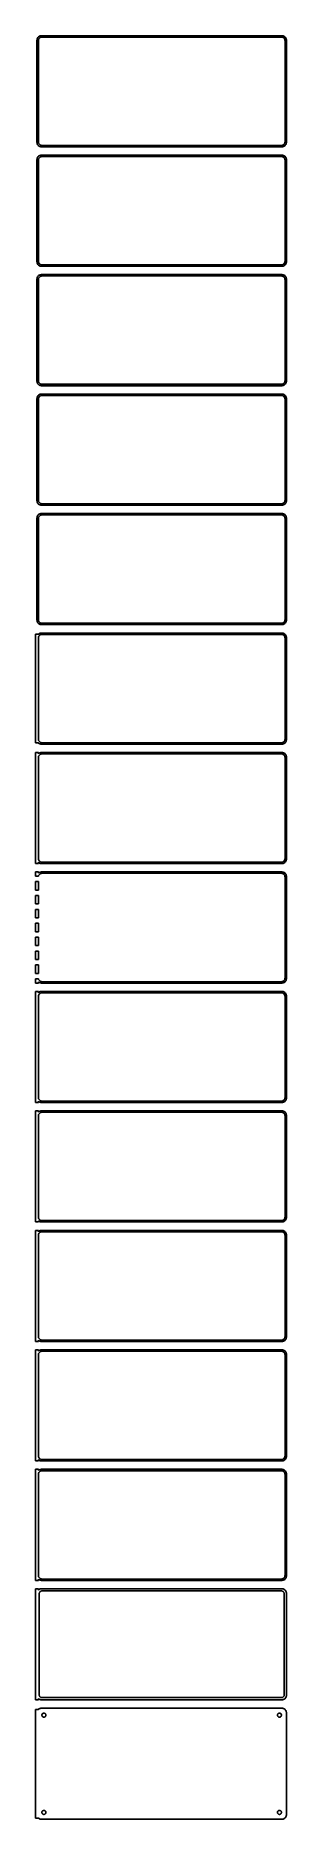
# Model space of a CAD drawing. Header units: metres. Extents: x -136 to 135, y 1875 to 3801.
import ezdxf

# ---------------------------------------------------------------- set-up
doc = ezdxf.new("R2010")
doc.units = ezdxf.units.M

msp = doc.modelspace()

# ---------------------------------------------------------------- linework, layer by layer
for p, q in [((-134.961, 3796.63), (-135, 3796)), ((-135, 3796), (-135, 3686)), ((-134.843, 3797.24), (-134.961, 3796.63)), ((-134.649, 3797.84), (-134.843, 3797.24)), ((-134.382, 3798.41), (-134.649, 3797.84)), ((-134.045, 3798.94), (-134.382, 3798.41)), ((-133.645, 3799.42), (-134.045, 3798.94)), ((-133.187, 3799.85), (-133.645, 3799.42)), ((-133.5, 3795.5), (-133.468, 3796)), ((-133.5, 3686.5), (-133.5, 3795.5)), ((-133.468, 3796), (-133.374, 3796.49)), ((-133.374, 3796.49), (-133.219, 3796.97)), ((-133.219, 3796.97), (-133.005, 3797.43)), ((-132.679, 3800.22), (-133.187, 3799.85)), ((-133.005, 3797.43), (-132.736, 3797.85)), ((-132.736, 3797.85), (-132.416, 3798.24)), ((-132.129, 3800.52), (-132.679, 3800.22)), ((-132.416, 3798.24), (-132.05, 3798.58)), ((-131.545, 3800.76), (-132.129, 3800.52)), ((-132.05, 3798.58), (-131.643, 3798.88)), ((-131.643, 3798.88), (-131.203, 3799.12)), ((-130.937, 3800.91), (-131.545, 3800.76)), ((-131.203, 3799.12), (-130.736, 3799.3)), ((-130.314, 3800.99), (-130.937, 3800.91)), ((-130.736, 3799.3), (-130.25, 3799.43)), ((130.314, 3800.99), (-130.314, 3800.99)), ((-130.25, 3799.43), (-129.751, 3799.49)), ((-129.751, 3799.49), (129.751, 3799.49)), ((129.751, 3799.49), (130.25, 3799.43)), ((130.25, 3799.43), (130.736, 3799.3)), ((130.937, 3800.91), (130.314, 3800.99)), ((130.736, 3799.3), (131.203, 3799.12)), ((131.545, 3800.76), (130.937, 3800.91)), ((131.203, 3799.12), (131.643, 3798.88)), ((132.129, 3800.52), (131.545, 3800.76)), ((131.643, 3798.88), (132.05, 3798.58)), ((132.05, 3798.58), (132.416, 3798.24)), ((132.679, 3800.22), (132.129, 3800.52)), ((132.416, 3798.24), (132.736, 3797.85)), ((133.187, 3799.85), (132.679, 3800.22)), ((132.736, 3797.85), (133.005, 3797.43)), ((133.005, 3797.43), (133.219, 3796.97)), ((133.645, 3799.42), (133.187, 3799.85)), ((133.219, 3796.97), (133.374, 3796.49)), ((133.374, 3796.49), (133.468, 3796)), ((133.468, 3796), (133.5, 3795.5)), ((133.5, 3795.5), (133.5, 3686.5)), ((134.045, 3798.94), (133.645, 3799.42)), ((134.382, 3798.41), (134.045, 3798.94)), ((134.649, 3797.84), (134.382, 3798.41)), ((134.843, 3797.24), (134.649, 3797.84)), ((134.961, 3796.63), (134.843, 3797.24)), ((135, 3796), (134.961, 3796.63)), ((135, 3686), (135, 3796)), ((-135, 3686), (-134.961, 3685.37)), ((-134.961, 3685.37), (-134.843, 3684.76)), ((-134.843, 3684.76), (-134.649, 3684.16)), ((-134.649, 3684.16), (-134.382, 3683.59)), ((-134.382, 3683.59), (-134.045, 3683.06)), ((-134.045, 3683.06), (-133.645, 3682.58)), ((-133.645, 3682.58), (-133.187, 3682.15)), ((-133.468, 3686), (-133.5, 3686.5)), ((-133.374, 3685.51), (-133.468, 3686)), ((-133.219, 3685.03), (-133.374, 3685.51)), ((-133.005, 3684.57), (-133.219, 3685.03)), ((-133.187, 3682.15), (-132.679, 3681.78)), ((-132.736, 3684.15), (-133.005, 3684.57)), ((-132.416, 3683.76), (-132.736, 3684.15)), ((-132.679, 3681.78), (-132.129, 3681.48)), ((-132.05, 3683.42), (-132.416, 3683.76)), ((-132.129, 3681.48), (-131.545, 3681.24)), ((-131.643, 3683.12), (-132.05, 3683.42)), ((-131.203, 3682.88), (-131.643, 3683.12)), ((-131.545, 3681.24), (-130.937, 3681.09)), ((-130.736, 3682.7), (-131.203, 3682.88)), ((-130.937, 3681.09), (-130.314, 3681.01)), ((-130.25, 3682.57), (-130.736, 3682.7)), ((-130.314, 3681.01), (130.314, 3681.01)), ((-129.751, 3682.51), (-130.25, 3682.57)), ((129.751, 3682.51), (-129.751, 3682.51)), ((130.25, 3682.57), (129.751, 3682.51)), ((130.736, 3682.7), (130.25, 3682.57)), ((130.314, 3681.01), (130.937, 3681.09)), ((131.203, 3682.88), (130.736, 3682.7)), ((130.937, 3681.09), (131.545, 3681.24)), ((131.643, 3683.12), (131.203, 3682.88)), ((131.545, 3681.24), (132.129, 3681.48)), ((132.05, 3683.42), (131.643, 3683.12)), ((132.416, 3683.76), (132.05, 3683.42)), ((132.129, 3681.48), (132.679, 3681.78)), ((132.736, 3684.15), (132.416, 3683.76)), ((132.679, 3681.78), (133.187, 3682.15)), ((133.005, 3684.57), (132.736, 3684.15)), ((133.219, 3685.03), (133.005, 3684.57)), ((133.187, 3682.15), (133.645, 3682.58)), ((133.374, 3685.51), (133.219, 3685.03)), ((133.468, 3686), (133.374, 3685.51)), ((133.5, 3686.5), (133.468, 3686)), ((133.645, 3682.58), (134.045, 3683.06)), ((134.045, 3683.06), (134.382, 3683.59)), ((134.382, 3683.59), (134.649, 3684.16)), ((134.649, 3684.16), (134.843, 3684.76)), ((134.843, 3684.76), (134.961, 3685.37)), ((134.961, 3685.37), (135, 3686)), ((-134.961, 3667.63), (-135, 3667)), ((-135, 3667), (-135, 3557)), ((-134.843, 3668.24), (-134.961, 3667.63)), ((-134.649, 3668.84), (-134.843, 3668.24)), ((-134.382, 3669.41), (-134.649, 3668.84)), ((-134.045, 3669.94), (-134.382, 3669.41)), ((-133.645, 3670.42), (-134.045, 3669.94)), ((-133.187, 3670.85), (-133.645, 3670.42)), ((-133.5, 3666.5), (-133.468, 3667)), ((-133.5, 3557.5), (-133.5, 3666.5)), ((-133.468, 3667), (-133.374, 3667.49)), ((-133.374, 3667.49), (-133.219, 3667.97)), ((-133.219, 3667.97), (-133.005, 3668.43)), ((-132.679, 3671.22), (-133.187, 3670.85)), ((-133.005, 3668.43), (-132.736, 3668.85)), ((-132.736, 3668.85), (-132.416, 3669.24)), ((-132.129, 3671.52), (-132.679, 3671.22)), ((-132.416, 3669.24), (-132.05, 3669.58)), ((-131.545, 3671.76), (-132.129, 3671.52)), ((-132.05, 3669.58), (-131.643, 3669.88)), ((-131.643, 3669.88), (-131.203, 3670.12)), ((-130.937, 3671.91), (-131.545, 3671.76)), ((-131.203, 3670.12), (-130.736, 3670.3)), ((-130.314, 3671.99), (-130.937, 3671.91)), ((-130.736, 3670.3), (-130.25, 3670.43)), ((130.314, 3671.99), (-130.314, 3671.99)), ((-130.25, 3670.43), (-129.751, 3670.49)), ((-129.751, 3670.49), (129.751, 3670.49)), ((129.751, 3670.49), (130.25, 3670.43)), ((130.25, 3670.43), (130.736, 3670.3)), ((130.937, 3671.91), (130.314, 3671.99)), ((130.736, 3670.3), (131.203, 3670.12)), ((131.545, 3671.76), (130.937, 3671.91)), ((131.203, 3670.12), (131.643, 3669.88)), ((132.129, 3671.52), (131.545, 3671.76)), ((131.643, 3669.88), (132.05, 3669.58)), ((132.05, 3669.58), (132.416, 3669.24)), ((132.679, 3671.22), (132.129, 3671.52)), ((132.416, 3669.24), (132.736, 3668.85)), ((133.187, 3670.85), (132.679, 3671.22)), ((132.736, 3668.85), (133.005, 3668.43)), ((133.005, 3668.43), (133.219, 3667.97)), ((133.645, 3670.42), (133.187, 3670.85)), ((133.219, 3667.97), (133.374, 3667.49)), ((133.374, 3667.49), (133.468, 3667)), ((133.468, 3667), (133.5, 3666.5)), ((133.5, 3666.5), (133.5, 3557.5)), ((134.045, 3669.94), (133.645, 3670.42)), ((134.382, 3669.41), (134.045, 3669.94)), ((134.649, 3668.84), (134.382, 3669.41)), ((134.843, 3668.24), (134.649, 3668.84)), ((134.961, 3667.63), (134.843, 3668.24)), ((135, 3667), (134.961, 3667.63)), ((135, 3557), (135, 3667)), ((-135, 3557), (-134.961, 3556.37)), ((-134.961, 3556.37), (-134.843, 3555.76)), ((-134.843, 3555.76), (-134.649, 3555.16)), ((-134.649, 3555.16), (-134.382, 3554.59)), ((-134.382, 3554.59), (-134.045, 3554.06)), ((-134.045, 3554.06), (-133.645, 3553.58)), ((-133.645, 3553.58), (-133.187, 3553.15)), ((-133.468, 3557), (-133.5, 3557.5)), ((-133.374, 3556.51), (-133.468, 3557)), ((-133.219, 3556.03), (-133.374, 3556.51)), ((-133.005, 3555.57), (-133.219, 3556.03)), ((-133.187, 3553.15), (-132.679, 3552.78)), ((-132.736, 3555.15), (-133.005, 3555.57)), ((-132.416, 3554.76), (-132.736, 3555.15)), ((-132.679, 3552.78), (-132.129, 3552.48)), ((-132.05, 3554.42), (-132.416, 3554.76)), ((-132.129, 3552.48), (-131.545, 3552.24)), ((-131.643, 3554.12), (-132.05, 3554.42)), ((-131.203, 3553.88), (-131.643, 3554.12)), ((-131.545, 3552.24), (-130.937, 3552.09)), ((-130.736, 3553.7), (-131.203, 3553.88)), ((-130.937, 3552.09), (-130.314, 3552.01)), ((-130.25, 3553.57), (-130.736, 3553.7)), ((-130.314, 3552.01), (130.314, 3552.01)), ((-129.751, 3553.51), (-130.25, 3553.57)), ((129.751, 3553.51), (-129.751, 3553.51)), ((130.25, 3553.57), (129.751, 3553.51)), ((130.736, 3553.7), (130.25, 3553.57)), ((130.314, 3552.01), (130.937, 3552.09)), ((131.203, 3553.88), (130.736, 3553.7)), ((130.937, 3552.09), (131.545, 3552.24)), ((131.643, 3554.12), (131.203, 3553.88)), ((131.545, 3552.24), (132.129, 3552.48)), ((132.05, 3554.42), (131.643, 3554.12)), ((132.416, 3554.76), (132.05, 3554.42)), ((132.129, 3552.48), (132.679, 3552.78)), ((132.736, 3555.15), (132.416, 3554.76)), ((132.679, 3552.78), (133.187, 3553.15)), ((133.005, 3555.57), (132.736, 3555.15)), ((133.219, 3556.03), (133.005, 3555.57)), ((133.187, 3553.15), (133.645, 3553.58)), ((133.374, 3556.51), (133.219, 3556.03)), ((133.468, 3557), (133.374, 3556.51)), ((133.5, 3557.5), (133.468, 3557)), ((133.645, 3553.58), (134.045, 3554.06)), ((134.045, 3554.06), (134.382, 3554.59)), ((134.382, 3554.59), (134.649, 3555.16)), ((134.649, 3555.16), (134.843, 3555.76)), ((134.843, 3555.76), (134.961, 3556.37)), ((134.961, 3556.37), (135, 3557)), ((-134.961, 3538.63), (-135, 3538)), ((-135, 3538), (-135, 3428)), ((-134.843, 3539.24), (-134.961, 3538.63)), ((-134.649, 3539.84), (-134.843, 3539.24)), ((-134.382, 3540.41), (-134.649, 3539.84)), ((-134.045, 3540.94), (-134.382, 3540.41)), ((-133.645, 3541.42), (-134.045, 3540.94)), ((-133.187, 3541.85), (-133.645, 3541.42)), ((-133.5, 3537.5), (-133.468, 3538)), ((-133.5, 3428.5), (-133.5, 3537.5)), ((-133.468, 3538), (-133.374, 3538.49)), ((-133.374, 3538.49), (-133.219, 3538.97)), ((-133.219, 3538.97), (-133.005, 3539.43)), ((-132.679, 3542.22), (-133.187, 3541.85)), ((-133.005, 3539.43), (-132.736, 3539.85)), ((-132.736, 3539.85), (-132.416, 3540.24)), ((-132.129, 3542.52), (-132.679, 3542.22)), ((-132.416, 3540.24), (-132.05, 3540.58)), ((-131.545, 3542.76), (-132.129, 3542.52)), ((-132.05, 3540.58), (-131.643, 3540.88)), ((-131.643, 3540.88), (-131.203, 3541.12)), ((-130.937, 3542.91), (-131.545, 3542.76)), ((-131.203, 3541.12), (-130.736, 3541.3)), ((-130.314, 3542.99), (-130.937, 3542.91)), ((-130.736, 3541.3), (-130.25, 3541.43)), ((130.314, 3542.99), (-130.314, 3542.99)), ((-130.25, 3541.43), (-129.751, 3541.49)), ((-129.751, 3541.49), (129.751, 3541.49)), ((129.751, 3541.49), (130.25, 3541.43)), ((130.25, 3541.43), (130.736, 3541.3)), ((130.937, 3542.91), (130.314, 3542.99)), ((130.736, 3541.3), (131.203, 3541.12)), ((131.545, 3542.76), (130.937, 3542.91)), ((131.203, 3541.12), (131.643, 3540.88)), ((132.129, 3542.52), (131.545, 3542.76)), ((131.643, 3540.88), (132.05, 3540.58)), ((132.05, 3540.58), (132.416, 3540.24)), ((132.679, 3542.22), (132.129, 3542.52)), ((132.416, 3540.24), (132.736, 3539.85)), ((133.187, 3541.85), (132.679, 3542.22)), ((132.736, 3539.85), (133.005, 3539.43)), ((133.005, 3539.43), (133.219, 3538.97)), ((133.645, 3541.42), (133.187, 3541.85)), ((133.219, 3538.97), (133.374, 3538.49)), ((133.374, 3538.49), (133.468, 3538)), ((133.468, 3538), (133.5, 3537.5)), ((133.5, 3537.5), (133.5, 3428.5)), ((134.045, 3540.94), (133.645, 3541.42)), ((134.382, 3540.41), (134.045, 3540.94)), ((134.649, 3539.84), (134.382, 3540.41)), ((134.843, 3539.24), (134.649, 3539.84)), ((134.961, 3538.63), (134.843, 3539.24)), ((135, 3538), (134.961, 3538.63)), ((135, 3428), (135, 3538)), ((-133.468, 3428), (-133.5, 3428.5)), ((133.5, 3428.5), (133.468, 3428)), ((-135, 3428), (-134.961, 3427.37)), ((-134.961, 3409.63), (-135, 3409)), ((-135, 3409), (-135, 3299)), ((-134.961, 3427.37), (-134.843, 3426.76)), ((-134.843, 3410.24), (-134.961, 3409.63)), ((-134.843, 3426.76), (-134.649, 3426.16)), ((-134.649, 3410.84), (-134.843, 3410.24)), ((-134.649, 3426.16), (-134.382, 3425.59)), ((-134.382, 3411.41), (-134.649, 3410.84)), ((-134.382, 3425.59), (-134.045, 3425.06)), ((-134.045, 3411.94), (-134.382, 3411.41)), ((-134.045, 3425.06), (-133.645, 3424.58)), ((-133.645, 3412.42), (-134.045, 3411.94)), ((-133.645, 3424.58), (-133.187, 3424.15)), ((-133.187, 3412.85), (-133.645, 3412.42)), ((-133.5, 3408.5), (-133.468, 3409)), ((-133.374, 3427.51), (-133.468, 3428)), ((-133.468, 3409), (-133.374, 3409.49)), ((-133.219, 3427.03), (-133.374, 3427.51)), ((-133.374, 3409.49), (-133.219, 3409.97)), ((-133.005, 3426.57), (-133.219, 3427.03)), ((-133.219, 3409.97), (-133.005, 3410.43)), ((-133.187, 3424.15), (-132.679, 3423.78)), ((-132.679, 3413.22), (-133.187, 3412.85)), ((-132.736, 3426.15), (-133.005, 3426.57)), ((-133.005, 3410.43), (-132.736, 3410.85)), ((-132.416, 3425.76), (-132.736, 3426.15)), ((-132.736, 3410.85), (-132.416, 3411.24)), ((-132.679, 3423.78), (-132.129, 3423.48)), ((-132.129, 3413.52), (-132.679, 3413.22)), ((-132.05, 3425.42), (-132.416, 3425.76)), ((-132.416, 3411.24), (-132.05, 3411.58)), ((-132.129, 3423.48), (-131.545, 3423.24)), ((-131.545, 3413.76), (-132.129, 3413.52)), ((-131.643, 3425.12), (-132.05, 3425.42)), ((-132.05, 3411.58), (-131.643, 3411.88)), ((-131.203, 3424.88), (-131.643, 3425.12)), ((-131.643, 3411.88), (-131.203, 3412.12)), ((-131.545, 3423.24), (-130.937, 3423.09)), ((-130.937, 3413.91), (-131.545, 3413.76)), ((-130.736, 3424.7), (-131.203, 3424.88)), ((-131.203, 3412.12), (-130.736, 3412.3)), ((-130.937, 3423.09), (-130.314, 3423.01)), ((-130.314, 3413.99), (-130.937, 3413.91)), ((-130.25, 3424.57), (-130.736, 3424.7)), ((-130.736, 3412.3), (-130.25, 3412.43)), ((-130.314, 3423.01), (130.314, 3423.01)), ((130.314, 3413.99), (-130.314, 3413.99)), ((-129.751, 3424.51), (-130.25, 3424.57)), ((-130.25, 3412.43), (-129.751, 3412.49)), ((129.751, 3424.51), (-129.751, 3424.51)), ((-129.751, 3412.49), (129.751, 3412.49)), ((130.25, 3424.57), (129.751, 3424.51)), ((129.751, 3412.49), (130.25, 3412.43)), ((130.736, 3424.7), (130.25, 3424.57)), ((130.25, 3412.43), (130.736, 3412.3)), ((130.314, 3423.01), (130.937, 3423.09)), ((130.937, 3413.91), (130.314, 3413.99)), ((131.203, 3424.88), (130.736, 3424.7)), ((130.736, 3412.3), (131.203, 3412.12)), ((130.937, 3423.09), (131.545, 3423.24)), ((131.545, 3413.76), (130.937, 3413.91)), ((131.643, 3425.12), (131.203, 3424.88)), ((131.203, 3412.12), (131.643, 3411.88)), ((131.545, 3423.24), (132.129, 3423.48)), ((132.129, 3413.52), (131.545, 3413.76)), ((132.05, 3425.42), (131.643, 3425.12)), ((131.643, 3411.88), (132.05, 3411.58)), ((132.416, 3425.76), (132.05, 3425.42)), ((132.05, 3411.58), (132.416, 3411.24)), ((132.129, 3423.48), (132.679, 3423.78)), ((132.679, 3413.22), (132.129, 3413.52)), ((132.736, 3426.15), (132.416, 3425.76)), ((132.416, 3411.24), (132.736, 3410.85)), ((132.679, 3423.78), (133.187, 3424.15)), ((133.187, 3412.85), (132.679, 3413.22)), ((133.005, 3426.57), (132.736, 3426.15)), ((132.736, 3410.85), (133.005, 3410.43)), ((133.219, 3427.03), (133.005, 3426.57)), ((133.005, 3410.43), (133.219, 3409.97)), ((133.187, 3424.15), (133.645, 3424.58)), ((133.645, 3412.42), (133.187, 3412.85)), ((133.374, 3427.51), (133.219, 3427.03)), ((133.219, 3409.97), (133.374, 3409.49)), ((133.468, 3428), (133.374, 3427.51)), ((133.374, 3409.49), (133.468, 3409)), ((133.468, 3409), (133.5, 3408.5)), ((133.645, 3424.58), (134.045, 3425.06)), ((134.045, 3411.94), (133.645, 3412.42)), ((134.045, 3425.06), (134.382, 3425.59)), ((134.382, 3411.41), (134.045, 3411.94)), ((134.382, 3425.59), (134.649, 3426.16)), ((134.649, 3410.84), (134.382, 3411.41)), ((134.649, 3426.16), (134.843, 3426.76)), ((134.843, 3410.24), (134.649, 3410.84)), ((134.843, 3426.76), (134.961, 3427.37)), ((134.961, 3409.63), (134.843, 3410.24)), ((134.961, 3427.37), (135, 3428)), ((135, 3409), (134.961, 3409.63)), ((135, 3299), (135, 3409)), ((-133.5, 3299.5), (-133.5, 3408.5)), ((133.5, 3408.5), (133.5, 3299.5)), ((-135, 3299), (-134.961, 3298.37)), ((-134.961, 3298.37), (-134.843, 3297.76)), ((-134.843, 3297.76), (-134.649, 3297.16)), ((-134.649, 3297.16), (-134.382, 3296.59)), ((-134.382, 3296.59), (-134.045, 3296.06)), ((-134.045, 3296.06), (-133.645, 3295.58)), ((-133.645, 3295.58), (-133.187, 3295.15)), ((-133.468, 3299), (-133.5, 3299.5)), ((-133.374, 3298.51), (-133.468, 3299)), ((-133.219, 3298.03), (-133.374, 3298.51)), ((-133.005, 3297.57), (-133.219, 3298.03)), ((-133.187, 3295.15), (-132.679, 3294.78)), ((-132.736, 3297.15), (-133.005, 3297.57)), ((-132.416, 3296.76), (-132.736, 3297.15)), ((-132.679, 3294.78), (-132.129, 3294.48)), ((-132.05, 3296.42), (-132.416, 3296.76)), ((-132.129, 3294.48), (-131.545, 3294.24)), ((-131.643, 3296.12), (-132.05, 3296.42)), ((-131.203, 3295.88), (-131.643, 3296.12)), ((-131.545, 3294.24), (-130.937, 3294.09)), ((-130.736, 3295.7), (-131.203, 3295.88)), ((-130.937, 3294.09), (-130.314, 3294.01)), ((-130.25, 3295.57), (-130.736, 3295.7)), ((-130.314, 3294.01), (130.314, 3294.01)), ((-129.751, 3295.51), (-130.25, 3295.57)), ((129.751, 3295.51), (-129.751, 3295.51)), ((130.25, 3295.57), (129.751, 3295.51)), ((130.736, 3295.7), (130.25, 3295.57)), ((130.314, 3294.01), (130.937, 3294.09)), ((131.203, 3295.88), (130.736, 3295.7)), ((130.937, 3294.09), (131.545, 3294.24)), ((131.643, 3296.12), (131.203, 3295.88)), ((131.545, 3294.24), (132.129, 3294.48)), ((132.05, 3296.42), (131.643, 3296.12)), ((132.416, 3296.76), (132.05, 3296.42)), ((132.129, 3294.48), (132.679, 3294.78)), ((132.736, 3297.15), (132.416, 3296.76)), ((132.679, 3294.78), (133.187, 3295.15)), ((133.005, 3297.57), (132.736, 3297.15)), ((133.219, 3298.03), (133.005, 3297.57)), ((133.187, 3295.15), (133.645, 3295.58)), ((133.374, 3298.51), (133.219, 3298.03)), ((133.468, 3299), (133.374, 3298.51)), ((133.5, 3299.5), (133.468, 3299)), ((133.645, 3295.58), (134.045, 3296.06)), ((134.045, 3296.06), (134.382, 3296.59)), ((134.382, 3296.59), (134.649, 3297.16)), ((134.649, 3297.16), (134.843, 3297.76)), ((134.843, 3297.76), (134.961, 3298.37)), ((134.961, 3298.37), (135, 3299)), ((-134.961, 3280.63), (-135, 3280)), ((-135, 3280), (-135, 3170)), ((-134.843, 3281.24), (-134.961, 3280.63)), ((-134.649, 3281.84), (-134.843, 3281.24)), ((-134.382, 3282.41), (-134.649, 3281.84)), ((-134.045, 3282.94), (-134.382, 3282.41)), ((-133.645, 3283.42), (-134.045, 3282.94)), ((-133.187, 3283.85), (-133.645, 3283.42)), ((-133.5, 3279.5), (-133.468, 3280)), ((-133.5, 3170.5), (-133.5, 3279.5)), ((-133.468, 3280), (-133.374, 3280.49)), ((-133.374, 3280.49), (-133.219, 3280.97)), ((-133.219, 3280.97), (-133.005, 3281.43)), ((-132.679, 3284.22), (-133.187, 3283.85)), ((-133.005, 3281.43), (-132.736, 3281.85)), ((-132.736, 3281.85), (-132.416, 3282.24)), ((-132.129, 3284.52), (-132.679, 3284.22)), ((-132.416, 3282.24), (-132.05, 3282.58)), ((-131.545, 3284.76), (-132.129, 3284.52)), ((-132.05, 3282.58), (-131.643, 3282.88)), ((-131.643, 3282.88), (-131.203, 3283.12)), ((-130.937, 3284.91), (-131.545, 3284.76)), ((-131.203, 3283.12), (-130.736, 3283.3)), ((-130.314, 3284.99), (-130.937, 3284.91)), ((-130.736, 3283.3), (-130.25, 3283.43)), ((130.314, 3284.99), (-130.314, 3284.99)), ((-130.25, 3283.43), (-129.751, 3283.49)), ((-129.751, 3283.49), (129.751, 3283.49)), ((129.751, 3283.49), (130.25, 3283.43)), ((130.25, 3283.43), (130.736, 3283.3)), ((130.937, 3284.91), (130.314, 3284.99)), ((130.736, 3283.3), (131.203, 3283.12)), ((131.545, 3284.76), (130.937, 3284.91)), ((131.203, 3283.12), (131.643, 3282.88)), ((132.129, 3284.52), (131.545, 3284.76)), ((131.643, 3282.88), (132.05, 3282.58)), ((132.05, 3282.58), (132.416, 3282.24)), ((132.679, 3284.22), (132.129, 3284.52)), ((132.416, 3282.24), (132.736, 3281.85)), ((133.187, 3283.85), (132.679, 3284.22)), ((132.736, 3281.85), (133.005, 3281.43)), ((133.005, 3281.43), (133.219, 3280.97)), ((133.645, 3283.42), (133.187, 3283.85)), ((133.219, 3280.97), (133.374, 3280.49)), ((133.374, 3280.49), (133.468, 3280)), ((133.468, 3280), (133.5, 3279.5)), ((133.5, 3279.5), (133.5, 3170.5)), ((134.045, 3282.94), (133.645, 3283.42)), ((134.382, 3282.41), (134.045, 3282.94)), ((134.649, 3281.84), (134.382, 3282.41)), ((134.843, 3281.24), (134.649, 3281.84)), ((134.961, 3280.63), (134.843, 3281.24)), ((135, 3280), (134.961, 3280.63)), ((135, 3170), (135, 3280)), ((-135, 3170), (-134.961, 3169.37)), ((-134.961, 3169.37), (-134.843, 3168.76)), ((-134.843, 3168.76), (-134.649, 3168.16)), ((-134.649, 3168.16), (-134.382, 3167.59)), ((-134.382, 3167.59), (-134.045, 3167.06)), ((-134.045, 3167.06), (-133.645, 3166.58)), ((-133.645, 3166.58), (-133.187, 3166.15)), ((-133.468, 3170), (-133.5, 3170.5)), ((-133.374, 3169.51), (-133.468, 3170)), ((-133.219, 3169.03), (-133.374, 3169.51)), ((-133.005, 3168.57), (-133.219, 3169.03)), ((-133.187, 3166.15), (-132.679, 3165.78)), ((-132.736, 3168.15), (-133.005, 3168.57)), ((-132.416, 3167.76), (-132.736, 3168.15)), ((-132.679, 3165.78), (-132.129, 3165.48)), ((-132.05, 3167.42), (-132.416, 3167.76)), ((-132.129, 3165.48), (-131.545, 3165.24)), ((-131.643, 3167.12), (-132.05, 3167.42)), ((-131.203, 3166.88), (-131.643, 3167.12)), ((-131.545, 3165.24), (-130.937, 3165.09)), ((-130.736, 3166.7), (-131.203, 3166.88)), ((-130.937, 3165.09), (-130.314, 3165.01)), ((-130.25, 3166.57), (-130.736, 3166.7)), ((-130.314, 3165.01), (130.314, 3165.01)), ((-129.751, 3166.51), (-130.25, 3166.57)), ((129.751, 3166.51), (-129.751, 3166.51)), ((130.25, 3166.57), (129.751, 3166.51)), ((130.736, 3166.7), (130.25, 3166.57)), ((130.314, 3165.01), (130.937, 3165.09)), ((131.203, 3166.88), (130.736, 3166.7)), ((130.937, 3165.09), (131.545, 3165.24)), ((131.643, 3167.12), (131.203, 3166.88)), ((131.545, 3165.24), (132.129, 3165.48)), ((132.05, 3167.42), (131.643, 3167.12)), ((132.416, 3167.76), (132.05, 3167.42)), ((132.129, 3165.48), (132.679, 3165.78)), ((132.736, 3168.15), (132.416, 3167.76)), ((132.679, 3165.78), (133.187, 3166.15)), ((133.005, 3168.57), (132.736, 3168.15)), ((133.219, 3169.03), (133.005, 3168.57)), ((133.187, 3166.15), (133.645, 3166.58)), ((133.374, 3169.51), (133.219, 3169.03)), ((133.468, 3170), (133.374, 3169.51)), ((133.5, 3170.5), (133.468, 3170)), ((133.645, 3166.58), (134.045, 3167.06)), ((134.045, 3167.06), (134.382, 3167.59)), ((134.382, 3167.59), (134.649, 3168.16)), ((134.649, 3168.16), (134.843, 3168.76)), ((134.843, 3168.76), (134.961, 3169.37)), ((134.961, 3169.37), (135, 3170)), ((-133.5, 3154.56), (-136.5, 3154.56)), ((-136.5, 3154.56), (-136.5, 3037.44)), ((-133.187, 3154.85), (-133.5, 3154.56)), ((-133.5, 3150.5), (-133.468, 3151)), ((-133.5, 3041.5), (-133.5, 3150.5)), ((-133.468, 3151), (-133.374, 3151.49)), ((-133.374, 3151.49), (-133.219, 3151.97)), ((-133.219, 3151.97), (-133.005, 3152.43)), ((-132.679, 3155.22), (-133.187, 3154.85)), ((-133.005, 3152.43), (-132.736, 3152.85)), ((-132.736, 3152.85), (-132.416, 3153.24)), ((-132.129, 3155.52), (-132.679, 3155.22)), ((-132.416, 3153.24), (-132.05, 3153.58)), ((-131.545, 3155.76), (-132.129, 3155.52)), ((-132.05, 3153.58), (-131.643, 3153.88)), ((-131.643, 3153.88), (-131.203, 3154.12)), ((-130.937, 3155.91), (-131.545, 3155.76)), ((-131.203, 3154.12), (-130.736, 3154.3)), ((-130.314, 3155.99), (-130.937, 3155.91)), ((-130.736, 3154.3), (-130.25, 3154.43)), ((130.314, 3155.99), (-130.314, 3155.99)), ((-130.25, 3154.43), (-129.751, 3154.49)), ((-129.751, 3154.49), (129.751, 3154.49)), ((129.751, 3154.49), (130.25, 3154.43)), ((130.25, 3154.43), (130.736, 3154.3)), ((130.937, 3155.91), (130.314, 3155.99)), ((130.736, 3154.3), (131.203, 3154.12)), ((131.545, 3155.76), (130.937, 3155.91)), ((131.203, 3154.12), (131.643, 3153.88)), ((132.129, 3155.52), (131.545, 3155.76)), ((131.643, 3153.88), (132.05, 3153.58)), ((132.05, 3153.58), (132.416, 3153.24)), ((132.679, 3155.22), (132.129, 3155.52)), ((132.416, 3153.24), (132.736, 3152.85)), ((133.187, 3154.85), (132.679, 3155.22)), ((132.736, 3152.85), (133.005, 3152.43)), ((133.005, 3152.43), (133.219, 3151.97)), ((133.645, 3154.42), (133.187, 3154.85)), ((133.219, 3151.97), (133.374, 3151.49)), ((133.374, 3151.49), (133.468, 3151)), ((133.468, 3151), (133.5, 3150.5)), ((133.5, 3150.5), (133.5, 3041.5)), ((134.045, 3153.94), (133.645, 3154.42)), ((134.382, 3153.41), (134.045, 3153.94)), ((134.649, 3152.84), (134.382, 3153.41)), ((134.843, 3152.24), (134.649, 3152.84)), ((134.961, 3151.63), (134.843, 3152.24)), ((135, 3151), (134.961, 3151.63)), ((135, 3041), (135, 3151)), ((-136.5, 3037.44), (-133.5, 3037.44)), ((-133.5, 3026.97), (-136.5, 3026.97)), ((-136.5, 3026.97), (-136.5, 2907.03)), ((-133.468, 3041), (-133.5, 3041.5)), ((-133.5, 3037.44), (-133.187, 3037.15)), ((-133.5, 3025.56), (-133.5, 3026.97)), ((-133.187, 3025.85), (-133.5, 3025.56)), ((-133.374, 3040.51), (-133.468, 3041)), ((-133.219, 3040.03), (-133.374, 3040.51)), ((-133.005, 3039.57), (-133.219, 3040.03)), ((-133.187, 3037.15), (-132.679, 3036.78)), ((-132.679, 3026.22), (-133.187, 3025.85)), ((-132.736, 3039.15), (-133.005, 3039.57)), ((-133.005, 3023.43), (-132.736, 3023.85)), ((-132.416, 3038.76), (-132.736, 3039.15)), ((-132.736, 3023.85), (-132.416, 3024.24)), ((-132.679, 3036.78), (-132.129, 3036.48)), ((-132.129, 3026.52), (-132.679, 3026.22)), ((-132.05, 3038.42), (-132.416, 3038.76)), ((-132.416, 3024.24), (-132.05, 3024.58)), ((-132.129, 3036.48), (-131.545, 3036.24)), ((-131.545, 3026.76), (-132.129, 3026.52)), ((-131.643, 3038.12), (-132.05, 3038.42)), ((-132.05, 3024.58), (-131.643, 3024.88)), ((-131.203, 3037.88), (-131.643, 3038.12)), ((-131.643, 3024.88), (-131.203, 3025.12)), ((-131.545, 3036.24), (-130.937, 3036.09)), ((-130.937, 3026.91), (-131.545, 3026.76)), ((-130.736, 3037.7), (-131.203, 3037.88)), ((-131.203, 3025.12), (-130.736, 3025.3)), ((-130.937, 3036.09), (-130.314, 3036.01)), ((-130.314, 3026.99), (-130.937, 3026.91)), ((-130.25, 3037.57), (-130.736, 3037.7)), ((-130.736, 3025.3), (-130.25, 3025.43)), ((-130.314, 3036.01), (130.314, 3036.01)), ((130.314, 3026.99), (-130.314, 3026.99)), ((-129.751, 3037.51), (-130.25, 3037.57)), ((-130.25, 3025.43), (-129.751, 3025.49)), ((129.751, 3037.51), (-129.751, 3037.51)), ((-129.751, 3025.49), (129.751, 3025.49)), ((130.25, 3037.57), (129.751, 3037.51)), ((129.751, 3025.49), (130.25, 3025.43)), ((130.736, 3037.7), (130.25, 3037.57)), ((130.25, 3025.43), (130.736, 3025.3)), ((130.314, 3036.01), (130.937, 3036.09)), ((130.937, 3026.91), (130.314, 3026.99)), ((131.203, 3037.88), (130.736, 3037.7)), ((130.736, 3025.3), (131.203, 3025.12)), ((130.937, 3036.09), (131.545, 3036.24)), ((131.545, 3026.76), (130.937, 3026.91)), ((131.643, 3038.12), (131.203, 3037.88)), ((131.203, 3025.12), (131.643, 3024.88)), ((131.545, 3036.24), (132.129, 3036.48)), ((132.129, 3026.52), (131.545, 3026.76)), ((132.05, 3038.42), (131.643, 3038.12)), ((131.643, 3024.88), (132.05, 3024.58)), ((132.416, 3038.76), (132.05, 3038.42)), ((132.05, 3024.58), (132.416, 3024.24)), ((132.129, 3036.48), (132.679, 3036.78)), ((132.679, 3026.22), (132.129, 3026.52)), ((132.736, 3039.15), (132.416, 3038.76)), ((132.416, 3024.24), (132.736, 3023.85)), ((132.679, 3036.78), (133.187, 3037.15)), ((133.187, 3025.85), (132.679, 3026.22)), ((133.005, 3039.57), (132.736, 3039.15)), ((132.736, 3023.85), (133.005, 3023.43)), ((133.219, 3040.03), (133.005, 3039.57)), ((133.187, 3037.15), (133.645, 3037.58)), ((133.645, 3025.42), (133.187, 3025.85)), ((133.374, 3040.51), (133.219, 3040.03)), ((133.468, 3041), (133.374, 3040.51)), ((133.5, 3041.5), (133.468, 3041)), ((133.645, 3037.58), (134.045, 3038.06)), ((134.045, 3024.94), (133.645, 3025.42)), ((134.045, 3038.06), (134.382, 3038.59)), ((134.382, 3024.41), (134.045, 3024.94)), ((134.382, 3038.59), (134.649, 3039.16)), ((134.649, 3023.84), (134.382, 3024.41)), ((134.649, 3039.16), (134.843, 3039.76)), ((134.843, 3023.24), (134.649, 3023.84)), ((134.843, 3039.76), (134.961, 3040.37)), ((134.961, 3040.37), (135, 3041)), ((-133.5, 3021.5), (-133.468, 3022)), ((-133.5, 2912.5), (-133.5, 3021.5)), ((-133.468, 3022), (-133.374, 3022.49)), ((-133.374, 3022.49), (-133.219, 3022.97)), ((-133.219, 3022.97), (-133.005, 3023.43)), ((133.005, 3023.43), (133.219, 3022.97)), ((133.219, 3022.97), (133.374, 3022.49)), ((133.374, 3022.49), (133.468, 3022)), ((133.468, 3022), (133.5, 3021.5)), ((133.5, 3021.5), (133.5, 2912.5)), ((134.961, 3022.63), (134.843, 3023.24)), ((135, 3022), (134.961, 3022.63)), ((135, 2912), (135, 3022)), ((-133.468, 2912), (-133.5, 2912.5)), ((-133.5, 2907.03), (-133.5, 2908.44)), ((-133.5, 2908.44), (-133.187, 2908.15)), ((-133.374, 2911.51), (-133.468, 2912)), ((-133.219, 2911.03), (-133.374, 2911.51)), ((-133.005, 2910.57), (-133.219, 2911.03)), ((-132.736, 2910.15), (-133.005, 2910.57)), ((-132.416, 2909.76), (-132.736, 2910.15)), ((-132.05, 2909.42), (-132.416, 2909.76)), ((-131.643, 2909.12), (-132.05, 2909.42)), ((-131.203, 2908.88), (-131.643, 2909.12)), ((-130.736, 2908.7), (-131.203, 2908.88)), ((-130.25, 2908.57), (-130.736, 2908.7)), ((-129.751, 2908.51), (-130.25, 2908.57)), ((129.751, 2908.51), (-129.751, 2908.51)), ((130.25, 2908.57), (129.751, 2908.51)), ((130.736, 2908.7), (130.25, 2908.57)), ((131.203, 2908.88), (130.736, 2908.7)), ((131.643, 2909.12), (131.203, 2908.88)), ((132.05, 2909.42), (131.643, 2909.12)), ((132.416, 2909.76), (132.05, 2909.42)), ((132.736, 2910.15), (132.416, 2909.76)), ((133.005, 2910.57), (132.736, 2910.15)), ((133.219, 2911.03), (133.005, 2910.57)), ((133.187, 2908.15), (133.645, 2908.58)), ((133.374, 2911.51), (133.219, 2911.03)), ((133.468, 2912), (133.374, 2911.51)), ((133.5, 2912.5), (133.468, 2912)), ((133.645, 2908.58), (134.045, 2909.06)), ((134.045, 2909.06), (134.382, 2909.59)), ((134.382, 2909.59), (134.649, 2910.16)), ((134.649, 2910.16), (134.843, 2910.76)), ((134.843, 2910.76), (134.961, 2911.37)), ((134.961, 2911.37), (135, 2912)), ((-136.5, 2907.03), (-133.5, 2907.03)), ((-133.5, 2897.99), (-136.5, 2897.99)), ((-136.5, 2897.99), (-136.5, 2893.49)), ((-136.5, 2893.49), (-133.374, 2893.49)), ((-133.5, 2896.56), (-133.5, 2897.99)), ((-133.187, 2896.85), (-133.5, 2896.56)), ((-133.374, 2893.49), (-133.219, 2893.97)), ((-133.374, 2893.49), (-133.374, 2893.49)), ((-133.219, 2893.97), (-133.005, 2894.43)), ((-133.187, 2908.15), (-132.679, 2907.78)), ((-132.679, 2897.22), (-133.187, 2896.85)), ((-133.005, 2894.43), (-132.736, 2894.85)), ((-132.736, 2894.85), (-132.416, 2895.24)), ((-132.679, 2907.78), (-132.129, 2907.48)), ((-132.129, 2897.52), (-132.679, 2897.22)), ((-132.416, 2895.24), (-132.05, 2895.58)), ((-132.129, 2907.48), (-131.545, 2907.24)), ((-131.545, 2897.76), (-132.129, 2897.52)), ((-132.05, 2895.58), (-131.643, 2895.88)), ((-131.643, 2895.88), (-131.203, 2896.12)), ((-131.545, 2907.24), (-130.937, 2907.09)), ((-130.937, 2897.91), (-131.545, 2897.76)), ((-131.203, 2896.12), (-130.736, 2896.3)), ((-130.937, 2907.09), (-130.314, 2907.01)), ((-130.314, 2897.99), (-130.937, 2897.91)), ((-130.736, 2896.3), (-130.25, 2896.43)), ((-130.314, 2907.01), (130.314, 2907.01)), ((130.314, 2897.99), (-130.314, 2897.99)), ((-130.25, 2896.43), (-129.751, 2896.49)), ((-129.751, 2896.49), (129.751, 2896.49)), ((129.751, 2896.49), (130.25, 2896.43)), ((130.25, 2896.43), (130.736, 2896.3)), ((130.314, 2907.01), (130.937, 2907.09)), ((130.937, 2897.91), (130.314, 2897.99)), ((130.736, 2896.3), (131.203, 2896.12)), ((130.937, 2907.09), (131.545, 2907.24)), ((131.545, 2897.76), (130.937, 2897.91)), ((131.203, 2896.12), (131.643, 2895.88)), ((131.545, 2907.24), (132.129, 2907.48)), ((132.129, 2897.52), (131.545, 2897.76)), ((131.643, 2895.88), (132.05, 2895.58)), ((132.05, 2895.58), (132.416, 2895.24)), ((132.129, 2907.48), (132.679, 2907.78)), ((132.679, 2897.22), (132.129, 2897.52)), ((132.416, 2895.24), (132.736, 2894.85)), ((132.679, 2907.78), (133.187, 2908.15)), ((133.187, 2896.85), (132.679, 2897.22)), ((132.736, 2894.85), (133.005, 2894.43)), ((133.005, 2894.43), (133.219, 2893.97)), ((133.645, 2896.42), (133.187, 2896.85)), ((133.219, 2893.97), (133.374, 2893.49)), ((133.374, 2893.49), (133.468, 2893)), ((133.468, 2893), (133.5, 2892.5)), ((133.5, 2892.5), (133.5, 2783.5)), ((134.045, 2895.94), (133.645, 2896.42)), ((134.382, 2895.41), (134.045, 2895.94)), ((134.649, 2894.84), (134.382, 2895.41)), ((134.843, 2894.24), (134.649, 2894.84)), ((134.961, 2893.63), (134.843, 2894.24)), ((135, 2893), (134.961, 2893.63)), ((135, 2783), (135, 2893)), ((-133.5, 2887.51), (-136.5, 2887.51)), ((-136.5, 2887.51), (-136.5, 2878.49)), ((-136.5, 2878.49), (-133.5, 2878.49)), ((-133.5, 2872.51), (-136.5, 2872.51)), ((-136.5, 2872.51), (-136.5, 2863.49)), ((-133.5, 2878.49), (-133.5, 2887.51)), ((-133.5, 2863.49), (-133.5, 2872.51)), ((-136.5, 2863.49), (-133.5, 2863.49)), ((-133.5, 2857.51), (-136.5, 2857.51)), ((-136.5, 2857.51), (-136.5, 2848.49)), ((-133.5, 2848.49), (-133.5, 2857.51)), ((-136.5, 2848.49), (-133.5, 2848.49)), ((-133.5, 2842.51), (-136.5, 2842.51)), ((-136.5, 2842.51), (-136.5, 2833.49)), ((-136.5, 2833.49), (-133.5, 2833.49)), ((-133.5, 2833.49), (-133.5, 2842.51)), ((-133.5, 2827.51), (-136.5, 2827.51)), ((-136.5, 2827.51), (-136.5, 2818.49)), ((-136.5, 2818.49), (-133.5, 2818.49)), ((-133.5, 2812.51), (-136.5, 2812.51)), ((-136.5, 2812.51), (-136.5, 2803.49)), ((-133.5, 2818.49), (-133.5, 2827.51)), ((-133.5, 2803.49), (-133.5, 2812.51)), ((-136.5, 2803.49), (-133.5, 2803.49)), ((-133.5, 2797.51), (-136.5, 2797.51)), ((-136.5, 2797.51), (-136.5, 2788.49)), ((-133.5, 2788.49), (-133.5, 2797.51)), ((-136.5, 2788.49), (-133.5, 2788.49)), ((-133.374, 2782.51), (-136.5, 2782.51)), ((-136.5, 2782.51), (-136.5, 2778.01)), ((-136.5, 2778.01), (-133.5, 2778.01)), ((-133.5, 2779.44), (-133.187, 2779.15)), ((-133.5, 2778.01), (-133.5, 2779.44)), ((-133.219, 2782.03), (-133.374, 2782.51)), ((-133.374, 2782.51), (-133.374, 2782.51)), ((-133.005, 2781.57), (-133.219, 2782.03)), ((-133.187, 2779.15), (-132.679, 2778.78)), ((-132.736, 2781.15), (-133.005, 2781.57)), ((-132.416, 2780.76), (-132.736, 2781.15)), ((-132.679, 2778.78), (-132.129, 2778.48)), ((-132.05, 2780.42), (-132.416, 2780.76)), ((-132.129, 2778.48), (-131.545, 2778.24)), ((-131.643, 2780.12), (-132.05, 2780.42)), ((-131.203, 2779.88), (-131.643, 2780.12)), ((-131.545, 2778.24), (-130.937, 2778.09)), ((-130.736, 2779.7), (-131.203, 2779.88)), ((-130.937, 2778.09), (-130.314, 2778.01)), ((-130.25, 2779.57), (-130.736, 2779.7)), ((-130.314, 2778.01), (130.314, 2778.01)), ((-129.751, 2779.51), (-130.25, 2779.57)), ((129.751, 2779.51), (-129.751, 2779.51)), ((130.25, 2779.57), (129.751, 2779.51)), ((130.736, 2779.7), (130.25, 2779.57)), ((130.314, 2778.01), (130.937, 2778.09)), ((131.203, 2779.88), (130.736, 2779.7)), ((130.937, 2778.09), (131.545, 2778.24)), ((131.643, 2780.12), (131.203, 2779.88)), ((131.545, 2778.24), (132.129, 2778.48)), ((132.05, 2780.42), (131.643, 2780.12)), ((132.416, 2780.76), (132.05, 2780.42)), ((132.129, 2778.48), (132.679, 2778.78)), ((132.736, 2781.15), (132.416, 2780.76)), ((132.679, 2778.78), (133.187, 2779.15)), ((133.005, 2781.57), (132.736, 2781.15)), ((133.219, 2782.03), (133.005, 2781.57)), ((133.187, 2779.15), (133.645, 2779.58)), ((133.374, 2782.51), (133.219, 2782.03)), ((133.468, 2783), (133.374, 2782.51)), ((133.5, 2783.5), (133.468, 2783)), ((133.645, 2779.58), (134.045, 2780.06)), ((134.045, 2780.06), (134.382, 2780.59)), ((134.382, 2780.59), (134.649, 2781.16)), ((134.649, 2781.16), (134.843, 2781.76)), ((134.843, 2781.76), (134.961, 2782.37)), ((134.961, 2782.37), (135, 2783)), ((-133.5, 2768.99), (-136.5, 2768.99)), ((-136.5, 2768.99), (-136.5, 2649.01)), ((-133.5, 2767.56), (-133.5, 2768.99)), ((-133.187, 2767.85), (-133.5, 2767.56)), ((-133.5, 2763.5), (-133.468, 2764)), ((-133.5, 2654.5), (-133.5, 2763.5)), ((-133.468, 2764), (-133.374, 2764.49)), ((-133.374, 2764.49), (-133.219, 2764.97)), ((-133.219, 2764.97), (-133.005, 2765.43)), ((-132.679, 2768.22), (-133.187, 2767.85)), ((-133.005, 2765.43), (-132.736, 2765.85)), ((-132.736, 2765.85), (-132.416, 2766.24)), ((-132.129, 2768.52), (-132.679, 2768.22)), ((-132.416, 2766.24), (-132.05, 2766.58)), ((-131.545, 2768.76), (-132.129, 2768.52)), ((-132.05, 2766.58), (-131.643, 2766.88)), ((-131.643, 2766.88), (-131.203, 2767.12)), ((-130.937, 2768.91), (-131.545, 2768.76)), ((-131.203, 2767.12), (-130.736, 2767.3)), ((-130.314, 2768.99), (-130.937, 2768.91)), ((-130.736, 2767.3), (-130.25, 2767.43)), ((130.314, 2768.99), (-130.314, 2768.99)), ((-130.25, 2767.43), (-129.751, 2767.49)), ((-129.751, 2767.49), (129.751, 2767.49)), ((129.751, 2767.49), (130.25, 2767.43)), ((130.25, 2767.43), (130.736, 2767.3)), ((130.937, 2768.91), (130.314, 2768.99)), ((130.736, 2767.3), (131.203, 2767.12)), ((131.545, 2768.76), (130.937, 2768.91)), ((131.203, 2767.12), (131.643, 2766.88)), ((132.129, 2768.52), (131.545, 2768.76)), ((131.643, 2766.88), (132.05, 2766.58)), ((132.05, 2766.58), (132.416, 2766.24)), ((132.679, 2768.22), (132.129, 2768.52)), ((132.416, 2766.24), (132.736, 2765.85)), ((133.187, 2767.85), (132.679, 2768.22)), ((132.736, 2765.85), (133.005, 2765.43)), ((133.005, 2765.43), (133.219, 2764.97)), ((133.645, 2767.42), (133.187, 2767.85)), ((133.219, 2764.97), (133.374, 2764.49)), ((133.374, 2764.49), (133.468, 2764)), ((133.468, 2764), (133.5, 2763.5)), ((133.5, 2763.5), (133.5, 2654.5)), ((134.045, 2766.94), (133.645, 2767.42)), ((134.382, 2766.41), (134.045, 2766.94)), ((134.649, 2765.84), (134.382, 2766.41)), ((134.843, 2765.24), (134.649, 2765.84)), ((134.961, 2764.63), (134.843, 2765.24)), ((135, 2764), (134.961, 2764.63)), ((135, 2654), (135, 2764)), ((-136.5, 2649.01), (-133.5, 2649.01)), ((-133.5, 2639.99), (-136.5, 2639.99)), ((-136.5, 2639.99), (-136.5, 2520.01)), ((-133.468, 2654), (-133.5, 2654.5)), ((-133.5, 2650.44), (-133.187, 2650.15)), ((-133.5, 2649.01), (-133.5, 2650.44)), ((-133.5, 2638.56), (-133.5, 2639.99)), ((-133.187, 2638.85), (-133.5, 2638.56)), ((-133.374, 2653.51), (-133.468, 2654)), ((-133.219, 2653.03), (-133.374, 2653.51)), ((-133.005, 2652.57), (-133.219, 2653.03)), ((-133.187, 2650.15), (-132.679, 2649.78)), ((-132.679, 2639.22), (-133.187, 2638.85)), ((-132.736, 2652.15), (-133.005, 2652.57)), ((-132.416, 2651.76), (-132.736, 2652.15)), ((-132.679, 2649.78), (-132.129, 2649.48)), ((-132.129, 2639.52), (-132.679, 2639.22)), ((-132.05, 2651.42), (-132.416, 2651.76)), ((-132.129, 2649.48), (-131.545, 2649.24)), ((-131.545, 2639.76), (-132.129, 2639.52)), ((-131.643, 2651.12), (-132.05, 2651.42)), ((-131.203, 2650.88), (-131.643, 2651.12)), ((-131.545, 2649.24), (-130.937, 2649.09)), ((-130.937, 2639.91), (-131.545, 2639.76)), ((-130.736, 2650.7), (-131.203, 2650.88)), ((-130.937, 2649.09), (-130.314, 2649.01)), ((-130.314, 2639.99), (-130.937, 2639.91)), ((-130.25, 2650.57), (-130.736, 2650.7)), ((-130.314, 2649.01), (130.314, 2649.01)), ((130.314, 2639.99), (-130.314, 2639.99)), ((-129.751, 2650.51), (-130.25, 2650.57)), ((129.751, 2650.51), (-129.751, 2650.51)), ((130.25, 2650.57), (129.751, 2650.51)), ((130.736, 2650.7), (130.25, 2650.57)), ((130.314, 2649.01), (130.937, 2649.09)), ((130.937, 2639.91), (130.314, 2639.99)), ((131.203, 2650.88), (130.736, 2650.7)), ((130.937, 2649.09), (131.545, 2649.24)), ((131.545, 2639.76), (130.937, 2639.91)), ((131.643, 2651.12), (131.203, 2650.88)), ((131.545, 2649.24), (132.129, 2649.48)), ((132.129, 2639.52), (131.545, 2639.76)), ((132.05, 2651.42), (131.643, 2651.12)), ((132.416, 2651.76), (132.05, 2651.42)), ((132.129, 2649.48), (132.679, 2649.78)), ((132.679, 2639.22), (132.129, 2639.52)), ((132.736, 2652.15), (132.416, 2651.76)), ((132.679, 2649.78), (133.187, 2650.15)), ((133.187, 2638.85), (132.679, 2639.22)), ((133.005, 2652.57), (132.736, 2652.15)), ((133.219, 2653.03), (133.005, 2652.57)), ((133.187, 2650.15), (133.645, 2650.58)), ((133.645, 2638.42), (133.187, 2638.85)), ((133.374, 2653.51), (133.219, 2653.03)), ((133.468, 2654), (133.374, 2653.51)), ((133.5, 2654.5), (133.468, 2654)), ((133.645, 2650.58), (134.045, 2651.06)), ((134.045, 2651.06), (134.382, 2651.59)), ((134.382, 2651.59), (134.649, 2652.16)), ((134.649, 2652.16), (134.843, 2652.76)), ((134.843, 2652.76), (134.961, 2653.37)), ((134.961, 2653.37), (135, 2654)), ((-133.5, 2634.5), (-133.468, 2635)), ((-133.5, 2525.5), (-133.5, 2634.5)), ((-133.468, 2635), (-133.374, 2635.49)), ((-133.374, 2635.49), (-133.219, 2635.97)), ((-133.219, 2635.97), (-133.005, 2636.43)), ((-133.005, 2636.43), (-132.736, 2636.85)), ((-132.736, 2636.85), (-132.416, 2637.24)), ((-132.416, 2637.24), (-132.05, 2637.58)), ((-132.05, 2637.58), (-131.643, 2637.88)), ((-131.643, 2637.88), (-131.203, 2638.12)), ((-131.203, 2638.12), (-130.736, 2638.3)), ((-130.736, 2638.3), (-130.25, 2638.43)), ((-130.25, 2638.43), (-129.751, 2638.49)), ((-129.751, 2638.49), (129.751, 2638.49)), ((129.751, 2638.49), (130.25, 2638.43)), ((130.25, 2638.43), (130.736, 2638.3)), ((130.736, 2638.3), (131.203, 2638.12)), ((131.203, 2638.12), (131.643, 2637.88)), ((131.643, 2637.88), (132.05, 2637.58)), ((132.05, 2637.58), (132.416, 2637.24)), ((132.416, 2637.24), (132.736, 2636.85)), ((132.736, 2636.85), (133.005, 2636.43)), ((133.005, 2636.43), (133.219, 2635.97)), ((133.219, 2635.97), (133.374, 2635.49)), ((133.374, 2635.49), (133.468, 2635)), ((133.468, 2635), (133.5, 2634.5)), ((133.5, 2634.5), (133.5, 2525.5)), ((134.045, 2637.94), (133.645, 2638.42)), ((134.382, 2637.41), (134.045, 2637.94)), ((134.649, 2636.84), (134.382, 2637.41)), ((134.843, 2636.24), (134.649, 2636.84)), ((134.961, 2635.63), (134.843, 2636.24)), ((135, 2635), (134.961, 2635.63)), ((135, 2525), (135, 2635)), ((-133.468, 2525), (-133.5, 2525.5)), ((-133.374, 2524.51), (-133.468, 2525)), ((-133.219, 2524.03), (-133.374, 2524.51)), ((-133.005, 2523.57), (-133.219, 2524.03)), ((-132.736, 2523.15), (-133.005, 2523.57)), ((-132.416, 2522.76), (-132.736, 2523.15)), ((132.736, 2523.15), (132.416, 2522.76)), ((133.005, 2523.57), (132.736, 2523.15)), ((133.219, 2524.03), (133.005, 2523.57)), ((133.374, 2524.51), (133.219, 2524.03)), ((133.468, 2525), (133.374, 2524.51)), ((133.5, 2525.5), (133.468, 2525)), ((134.382, 2522.59), (134.649, 2523.16)), ((134.649, 2523.16), (134.843, 2523.76)), ((134.843, 2523.76), (134.961, 2524.37)), ((134.961, 2524.37), (135, 2525)), ((-136.5, 2520.01), (-133.5, 2520.01)), ((-133.5, 2510.99), (-136.5, 2510.99)), ((-136.5, 2510.99), (-136.5, 2391.01)), ((-133.5, 2521.44), (-133.187, 2521.15)), ((-133.5, 2520.01), (-133.5, 2521.44)), ((-133.5, 2509.56), (-133.5, 2510.99)), ((-133.187, 2509.85), (-133.5, 2509.56)), ((-133.5, 2505.5), (-133.468, 2506)), ((-133.5, 2396.5), (-133.5, 2505.5)), ((-133.468, 2506), (-133.374, 2506.49)), ((-133.374, 2506.49), (-133.219, 2506.97)), ((-133.219, 2506.97), (-133.005, 2507.43)), ((-133.187, 2521.15), (-132.679, 2520.78)), ((-132.679, 2510.22), (-133.187, 2509.85)), ((-133.005, 2507.43), (-132.736, 2507.85)), ((-132.736, 2507.85), (-132.416, 2508.24)), ((-132.679, 2520.78), (-132.129, 2520.48)), ((-132.129, 2510.52), (-132.679, 2510.22)), ((-132.05, 2522.42), (-132.416, 2522.76)), ((-132.416, 2508.24), (-132.05, 2508.58)), ((-132.129, 2520.48), (-131.545, 2520.24)), ((-131.545, 2510.76), (-132.129, 2510.52)), ((-131.643, 2522.12), (-132.05, 2522.42)), ((-132.05, 2508.58), (-131.643, 2508.88)), ((-131.203, 2521.88), (-131.643, 2522.12)), ((-131.643, 2508.88), (-131.203, 2509.12)), ((-131.545, 2520.24), (-130.937, 2520.09)), ((-130.937, 2510.91), (-131.545, 2510.76)), ((-130.736, 2521.7), (-131.203, 2521.88)), ((-131.203, 2509.12), (-130.736, 2509.3)), ((-130.937, 2520.09), (-130.314, 2520.01)), ((-130.314, 2510.99), (-130.937, 2510.91)), ((-130.25, 2521.57), (-130.736, 2521.7)), ((-130.736, 2509.3), (-130.25, 2509.43)), ((-130.314, 2520.01), (130.314, 2520.01)), ((130.314, 2510.99), (-130.314, 2510.99)), ((-129.751, 2521.51), (-130.25, 2521.57)), ((-130.25, 2509.43), (-129.751, 2509.49)), ((129.751, 2521.51), (-129.751, 2521.51)), ((-129.751, 2509.49), (129.751, 2509.49)), ((130.25, 2521.57), (129.751, 2521.51)), ((129.751, 2509.49), (130.25, 2509.43)), ((130.736, 2521.7), (130.25, 2521.57)), ((130.25, 2509.43), (130.736, 2509.3)), ((130.314, 2520.01), (130.937, 2520.09)), ((130.937, 2510.91), (130.314, 2510.99)), ((131.203, 2521.88), (130.736, 2521.7)), ((130.736, 2509.3), (131.203, 2509.12)), ((130.937, 2520.09), (131.545, 2520.24)), ((131.545, 2510.76), (130.937, 2510.91)), ((131.643, 2522.12), (131.203, 2521.88)), ((131.203, 2509.12), (131.643, 2508.88)), ((131.545, 2520.24), (132.129, 2520.48)), ((132.129, 2510.52), (131.545, 2510.76)), ((132.05, 2522.42), (131.643, 2522.12)), ((131.643, 2508.88), (132.05, 2508.58)), ((132.416, 2522.76), (132.05, 2522.42)), ((132.05, 2508.58), (132.416, 2508.24)), ((132.129, 2520.48), (132.679, 2520.78)), ((132.679, 2510.22), (132.129, 2510.52)), ((132.416, 2508.24), (132.736, 2507.85)), ((132.679, 2520.78), (133.187, 2521.15)), ((133.187, 2509.85), (132.679, 2510.22)), ((132.736, 2507.85), (133.005, 2507.43)), ((133.005, 2507.43), (133.219, 2506.97)), ((133.187, 2521.15), (133.645, 2521.58)), ((133.645, 2509.42), (133.187, 2509.85)), ((133.219, 2506.97), (133.374, 2506.49)), ((133.374, 2506.49), (133.468, 2506)), ((133.468, 2506), (133.5, 2505.5)), ((133.5, 2505.5), (133.5, 2396.5)), ((133.645, 2521.58), (134.045, 2522.06)), ((134.045, 2508.94), (133.645, 2509.42)), ((134.045, 2522.06), (134.382, 2522.59)), ((134.382, 2508.41), (134.045, 2508.94)), ((134.649, 2507.84), (134.382, 2508.41)), ((134.843, 2507.24), (134.649, 2507.84)), ((134.961, 2506.63), (134.843, 2507.24)), ((135, 2506), (134.961, 2506.63)), ((135, 2396), (135, 2506)), ((-136.5, 2391.01), (-133.5, 2391.01)), ((-133.468, 2396), (-133.5, 2396.5)), ((-133.5, 2392.44), (-133.187, 2392.15)), ((-133.5, 2391.01), (-133.5, 2392.44)), ((-133.374, 2395.51), (-133.468, 2396)), ((-133.219, 2395.03), (-133.374, 2395.51)), ((-133.005, 2394.57), (-133.219, 2395.03)), ((-133.187, 2392.15), (-132.679, 2391.78)), ((-132.736, 2394.15), (-133.005, 2394.57)), ((-132.416, 2393.76), (-132.736, 2394.15)), ((-132.679, 2391.78), (-132.129, 2391.48)), ((-132.05, 2393.42), (-132.416, 2393.76)), ((-132.129, 2391.48), (-131.545, 2391.24)), ((-131.643, 2393.12), (-132.05, 2393.42)), ((-131.203, 2392.88), (-131.643, 2393.12)), ((-131.545, 2391.24), (-130.937, 2391.09)), ((-130.736, 2392.7), (-131.203, 2392.88)), ((-130.937, 2391.09), (-130.314, 2391.01)), ((-130.25, 2392.57), (-130.736, 2392.7)), ((-130.314, 2391.01), (130.314, 2391.01)), ((-129.751, 2392.51), (-130.25, 2392.57)), ((129.751, 2392.51), (-129.751, 2392.51)), ((130.25, 2392.57), (129.751, 2392.51)), ((130.736, 2392.7), (130.25, 2392.57)), ((130.314, 2391.01), (130.937, 2391.09)), ((131.203, 2392.88), (130.736, 2392.7)), ((130.937, 2391.09), (131.545, 2391.24)), ((131.643, 2393.12), (131.203, 2392.88)), ((131.545, 2391.24), (132.129, 2391.48)), ((132.05, 2393.42), (131.643, 2393.12)), ((132.416, 2393.76), (132.05, 2393.42)), ((132.129, 2391.48), (132.679, 2391.78)), ((132.736, 2394.15), (132.416, 2393.76)), ((132.679, 2391.78), (133.187, 2392.15)), ((133.005, 2394.57), (132.736, 2394.15)), ((133.219, 2395.03), (133.005, 2394.57)), ((133.187, 2392.15), (133.645, 2392.58)), ((133.374, 2395.51), (133.219, 2395.03)), ((133.468, 2396), (133.374, 2395.51)), ((133.5, 2396.5), (133.468, 2396)), ((133.645, 2392.58), (134.045, 2393.06)), ((134.045, 2393.06), (134.382, 2393.59)), ((134.382, 2393.59), (134.649, 2394.16)), ((134.649, 2394.16), (134.843, 2394.76)), ((134.843, 2394.76), (134.961, 2395.37)), ((134.961, 2395.37), (135, 2396)), ((-133.5, 2381.99), (-136.5, 2381.99)), ((-136.5, 2381.99), (-136.5, 2262.01)), ((-133.5, 2380.56), (-133.5, 2381.99)), ((-133.187, 2380.85), (-133.5, 2380.56)), ((-133.5, 2376.5), (-133.468, 2377)), ((-133.5, 2267.5), (-133.5, 2376.5)), ((-133.468, 2377), (-133.374, 2377.49)), ((-133.374, 2377.49), (-133.219, 2377.97)), ((-133.219, 2377.97), (-133.005, 2378.43)), ((-132.679, 2381.22), (-133.187, 2380.85)), ((-133.005, 2378.43), (-132.736, 2378.85)), ((-132.736, 2378.85), (-132.416, 2379.24)), ((-132.129, 2381.52), (-132.679, 2381.22)), ((-132.416, 2379.24), (-132.05, 2379.58)), ((-131.545, 2381.76), (-132.129, 2381.52)), ((-132.05, 2379.58), (-131.643, 2379.88)), ((-131.643, 2379.88), (-131.203, 2380.12)), ((-130.937, 2381.91), (-131.545, 2381.76)), ((-131.203, 2380.12), (-130.736, 2380.3)), ((-130.314, 2381.99), (-130.937, 2381.91)), ((-130.736, 2380.3), (-130.25, 2380.43)), ((130.314, 2381.99), (-130.314, 2381.99)), ((-130.25, 2380.43), (-129.751, 2380.49)), ((-129.751, 2380.49), (129.751, 2380.49)), ((129.751, 2380.49), (130.25, 2380.43)), ((130.25, 2380.43), (130.736, 2380.3)), ((130.937, 2381.91), (130.314, 2381.99)), ((130.736, 2380.3), (131.203, 2380.12)), ((131.545, 2381.76), (130.937, 2381.91)), ((131.203, 2380.12), (131.643, 2379.88)), ((132.129, 2381.52), (131.545, 2381.76)), ((131.643, 2379.88), (132.05, 2379.58)), ((132.05, 2379.58), (132.416, 2379.24)), ((132.679, 2381.22), (132.129, 2381.52)), ((132.416, 2379.24), (132.736, 2378.85)), ((133.187, 2380.85), (132.679, 2381.22)), ((132.736, 2378.85), (133.005, 2378.43)), ((133.005, 2378.43), (133.219, 2377.97)), ((133.645, 2380.42), (133.187, 2380.85)), ((133.219, 2377.97), (133.374, 2377.49)), ((133.374, 2377.49), (133.468, 2377)), ((133.468, 2377), (133.5, 2376.5)), ((133.5, 2376.5), (133.5, 2267.5)), ((134.045, 2379.94), (133.645, 2380.42)), ((134.382, 2379.41), (134.045, 2379.94)), ((134.649, 2378.84), (134.382, 2379.41)), ((134.843, 2378.24), (134.649, 2378.84)), ((134.961, 2377.63), (134.843, 2378.24)), ((135, 2377), (134.961, 2377.63)), ((135, 2267), (135, 2377)), ((-136.5, 2262.01), (-133.5, 2262.01)), ((-133.468, 2267), (-133.5, 2267.5)), ((-133.5, 2263.44), (-133.187, 2263.15)), ((-133.5, 2262.01), (-133.5, 2263.44)), ((-133.374, 2266.51), (-133.468, 2267)), ((-133.219, 2266.03), (-133.374, 2266.51)), ((-133.005, 2265.57), (-133.219, 2266.03)), ((-133.187, 2263.15), (-132.679, 2262.78)), ((-132.736, 2265.15), (-133.005, 2265.57)), ((-132.416, 2264.76), (-132.736, 2265.15)), ((-132.679, 2262.78), (-132.129, 2262.48)), ((-132.05, 2264.42), (-132.416, 2264.76)), ((-132.129, 2262.48), (-131.545, 2262.24)), ((-131.643, 2264.12), (-132.05, 2264.42)), ((-131.203, 2263.88), (-131.643, 2264.12)), ((-131.545, 2262.24), (-130.937, 2262.09)), ((-130.736, 2263.7), (-131.203, 2263.88)), ((-130.937, 2262.09), (-130.314, 2262.01)), ((-130.25, 2263.57), (-130.736, 2263.7)), ((-130.314, 2262.01), (130.314, 2262.01)), ((-129.751, 2263.51), (-130.25, 2263.57)), ((129.751, 2263.51), (-129.751, 2263.51)), ((130.25, 2263.57), (129.751, 2263.51)), ((130.736, 2263.7), (130.25, 2263.57)), ((130.314, 2262.01), (130.937, 2262.09)), ((131.203, 2263.88), (130.736, 2263.7)), ((130.937, 2262.09), (131.545, 2262.24)), ((131.643, 2264.12), (131.203, 2263.88)), ((131.545, 2262.24), (132.129, 2262.48)), ((132.05, 2264.42), (131.643, 2264.12)), ((132.416, 2264.76), (132.05, 2264.42)), ((132.129, 2262.48), (132.679, 2262.78)), ((132.736, 2265.15), (132.416, 2264.76)), ((132.679, 2262.78), (133.187, 2263.15)), ((133.005, 2265.57), (132.736, 2265.15)), ((133.219, 2266.03), (133.005, 2265.57)), ((133.187, 2263.15), (133.645, 2263.58)), ((133.374, 2266.51), (133.219, 2266.03)), ((133.468, 2267), (133.374, 2266.51)), ((133.5, 2267.5), (133.468, 2267)), ((133.645, 2263.58), (134.045, 2264.06)), ((134.045, 2264.06), (134.382, 2264.59)), ((134.382, 2264.59), (134.649, 2265.16)), ((134.649, 2265.16), (134.843, 2265.76)), ((134.843, 2265.76), (134.961, 2266.37)), ((134.961, 2266.37), (135, 2267)), ((-133.5, 2252.99), (-136.5, 2252.99)), ((-136.5, 2252.99), (-136.5, 2133.01)), ((-133.5, 2251.56), (-133.5, 2252.99)), ((-133.187, 2251.85), (-133.5, 2251.56)), ((-133.5, 2247.5), (-133.468, 2248)), ((-133.5, 2138.5), (-133.5, 2247.5)), ((-133.468, 2248), (-133.374, 2248.49)), ((-133.374, 2248.49), (-133.219, 2248.97)), ((-133.219, 2248.97), (-133.005, 2249.43)), ((-132.679, 2252.22), (-133.187, 2251.85)), ((-133.005, 2249.43), (-132.736, 2249.85)), ((-132.736, 2249.85), (-132.416, 2250.24)), ((-132.129, 2252.52), (-132.679, 2252.22)), ((-132.416, 2250.24), (-132.05, 2250.58)), ((-131.545, 2252.76), (-132.129, 2252.52)), ((-132.05, 2250.58), (-131.643, 2250.88)), ((-131.643, 2250.88), (-131.203, 2251.12)), ((-130.937, 2252.91), (-131.545, 2252.76)), ((-131.203, 2251.12), (-130.736, 2251.3)), ((-130.314, 2252.99), (-130.937, 2252.91)), ((-130.736, 2251.3), (-130.25, 2251.43)), ((130.314, 2252.99), (-130.314, 2252.99)), ((-130.25, 2251.43), (-129.751, 2251.49)), ((-129.751, 2251.49), (129.751, 2251.49)), ((129.751, 2251.49), (130.25, 2251.43)), ((130.25, 2251.43), (130.736, 2251.3)), ((130.937, 2252.91), (130.314, 2252.99)), ((130.736, 2251.3), (131.203, 2251.12)), ((131.545, 2252.76), (130.937, 2252.91)), ((131.203, 2251.12), (131.643, 2250.88)), ((132.129, 2252.52), (131.545, 2252.76)), ((131.643, 2250.88), (132.05, 2250.58)), ((132.05, 2250.58), (132.416, 2250.24)), ((132.679, 2252.22), (132.129, 2252.52)), ((132.416, 2250.24), (132.736, 2249.85)), ((133.187, 2251.85), (132.679, 2252.22)), ((132.736, 2249.85), (133.005, 2249.43)), ((133.005, 2249.43), (133.219, 2248.97)), ((133.645, 2251.42), (133.187, 2251.85)), ((133.219, 2248.97), (133.374, 2248.49)), ((133.374, 2248.49), (133.468, 2248)), ((133.468, 2248), (133.5, 2247.5)), ((133.5, 2247.5), (133.5, 2138.5)), ((134.045, 2250.94), (133.645, 2251.42)), ((134.382, 2250.41), (134.045, 2250.94)), ((134.649, 2249.84), (134.382, 2250.41)), ((134.843, 2249.24), (134.649, 2249.84)), ((134.961, 2248.63), (134.843, 2249.24)), ((135, 2248), (134.961, 2248.63)), ((135, 2138), (135, 2248)), ((-133.468, 2138), (-133.5, 2138.5)), ((-133.374, 2137.51), (-133.468, 2138)), ((133.468, 2138), (133.374, 2137.51)), ((133.5, 2138.5), (133.468, 2138)), ((134.961, 2137.37), (135, 2138)), ((-136.5, 2133.01), (-133.5, 2133.01)), ((-133.5, 2123.98), (-136.5, 2123.98)), ((-136.5, 2123.98), (-136.5, 2004.02)), ((-133.5, 2134.44), (-133.187, 2134.15)), ((-133.5, 2133.01), (-133.5, 2134.44)), ((-133.5, 2122.56), (-133.5, 2123.98)), ((-133.187, 2122.85), (-133.5, 2122.56)), ((-133.219, 2137.03), (-133.374, 2137.51)), ((-133.005, 2136.57), (-133.219, 2137.03)), ((-133.187, 2134.15), (-132.679, 2133.78)), ((-132.679, 2123.22), (-133.187, 2122.85)), ((-132.736, 2136.15), (-133.005, 2136.57)), ((-132.416, 2135.76), (-132.736, 2136.15)), ((-132.679, 2133.78), (-132.129, 2133.48)), ((-132.129, 2123.52), (-132.679, 2123.22)), ((-132.613, 2118.5), (-132.588, 2118.89)), ((-132.588, 2118.89), (-132.515, 2119.27)), ((-132.515, 2119.27), (-132.394, 2119.65)), ((-132.05, 2135.42), (-132.416, 2135.76)), ((-132.394, 2119.65), (-132.228, 2120)), ((-132.228, 2120), (-132.018, 2120.33)), ((-132.129, 2133.48), (-131.545, 2133.24)), ((-131.545, 2123.76), (-132.129, 2123.52)), ((-131.643, 2135.12), (-132.05, 2135.42)), ((-132.018, 2120.33), (-131.769, 2120.63)), ((-131.769, 2120.63), (-131.484, 2120.9)), ((-131.203, 2134.88), (-131.643, 2135.12)), ((-131.545, 2133.24), (-130.937, 2133.09)), ((-130.937, 2123.91), (-131.545, 2123.76)), ((-131.484, 2120.9), (-131.168, 2121.13)), ((-130.736, 2134.7), (-131.203, 2134.88)), ((-131.168, 2121.13), (-130.825, 2121.32)), ((-130.937, 2133.09), (-130.314, 2133.01)), ((-130.314, 2123.99), (-130.937, 2123.91)), ((-130.825, 2121.32), (-130.462, 2121.46)), ((-130.25, 2134.57), (-130.736, 2134.7)), ((-130.462, 2121.46), (-130.083, 2121.56)), ((-130.314, 2133.01), (130.314, 2133.01)), ((130.314, 2123.99), (-130.314, 2123.99)), ((-129.751, 2134.51), (-130.25, 2134.57)), ((-130.083, 2121.56), (-129.695, 2121.61)), ((129.751, 2134.51), (-129.751, 2134.51)), ((-129.695, 2121.61), (129.695, 2121.61)), ((129.695, 2121.61), (130.083, 2121.56)), ((130.25, 2134.57), (129.751, 2134.51)), ((130.083, 2121.56), (130.462, 2121.46)), ((130.736, 2134.7), (130.25, 2134.57)), ((130.314, 2133.01), (130.937, 2133.09)), ((130.937, 2123.91), (130.314, 2123.99)), ((130.462, 2121.46), (130.825, 2121.32)), ((131.203, 2134.88), (130.736, 2134.7)), ((130.825, 2121.32), (131.168, 2121.13)), ((130.937, 2133.09), (131.545, 2133.24)), ((131.545, 2123.76), (130.937, 2123.91)), ((131.168, 2121.13), (131.484, 2120.9)), ((131.643, 2135.12), (131.203, 2134.88)), ((131.484, 2120.9), (131.769, 2120.63)), ((131.545, 2133.24), (132.129, 2133.48)), ((132.129, 2123.52), (131.545, 2123.76)), ((132.05, 2135.42), (131.643, 2135.12)), ((131.769, 2120.63), (132.018, 2120.33)), ((132.018, 2120.33), (132.228, 2120)), ((132.416, 2135.76), (132.05, 2135.42)), ((132.129, 2133.48), (132.679, 2133.78)), ((132.679, 2123.22), (132.129, 2123.52)), ((132.228, 2120), (132.394, 2119.65)), ((132.394, 2119.65), (132.515, 2119.27)), ((132.736, 2136.15), (132.416, 2135.76)), ((132.515, 2119.27), (132.588, 2118.89)), ((132.588, 2118.89), (132.613, 2118.5)), ((132.679, 2133.78), (133.187, 2134.15)), ((133.187, 2122.85), (132.679, 2123.22)), ((133.005, 2136.57), (132.736, 2136.15)), ((133.219, 2137.03), (133.005, 2136.57)), ((133.187, 2134.15), (133.645, 2134.58)), ((133.645, 2122.42), (133.187, 2122.85)), ((133.374, 2137.51), (133.219, 2137.03)), ((133.645, 2134.58), (134.045, 2135.06)), ((134.045, 2121.94), (133.645, 2122.42)), ((134.045, 2135.06), (134.382, 2135.59)), ((134.382, 2121.41), (134.045, 2121.94)), ((134.382, 2135.59), (134.649, 2136.16)), ((134.649, 2120.84), (134.382, 2121.41)), ((134.649, 2136.16), (134.843, 2136.76)), ((134.843, 2120.24), (134.649, 2120.84)), ((134.843, 2136.76), (134.961, 2137.37)), ((134.961, 2119.63), (134.843, 2120.24)), ((135, 2119), (134.961, 2119.63)), ((135, 2009), (135, 2119)), ((-132.613, 2009.5), (-132.613, 2118.5)), ((132.613, 2118.5), (132.613, 2009.5)), ((-136.5, 2004.02), (-133.5, 2004.02)), ((-133.5, 2004.02), (-133.5, 2005.44)), ((-133.5, 2005.44), (-133.187, 2005.15)), ((-133.187, 2005.15), (-132.679, 2004.78)), ((-132.679, 2004.78), (-132.129, 2004.48)), ((-132.588, 2009.11), (-132.613, 2009.5)), ((-132.515, 2008.73), (-132.588, 2009.11)), ((-132.394, 2008.35), (-132.515, 2008.73)), ((-132.228, 2008), (-132.394, 2008.35)), ((-132.018, 2007.67), (-132.228, 2008)), ((-132.129, 2004.48), (-131.545, 2004.24)), ((-131.769, 2007.37), (-132.018, 2007.67)), ((-131.484, 2007.1), (-131.769, 2007.37)), ((-131.545, 2004.24), (-130.937, 2004.09)), ((-131.168, 2006.87), (-131.484, 2007.1)), ((-130.825, 2006.68), (-131.168, 2006.87)), ((-130.937, 2004.09), (-130.314, 2004.01)), ((-130.462, 2006.54), (-130.825, 2006.68)), ((-130.083, 2006.44), (-130.462, 2006.54)), ((-130.314, 2004.01), (130.314, 2004.01)), ((-129.695, 2006.39), (-130.083, 2006.44)), ((129.695, 2006.39), (-129.695, 2006.39)), ((130.083, 2006.44), (129.695, 2006.39)), ((130.462, 2006.54), (130.083, 2006.44)), ((130.314, 2004.01), (130.937, 2004.09)), ((130.825, 2006.68), (130.462, 2006.54)), ((131.168, 2006.87), (130.825, 2006.68)), ((130.937, 2004.09), (131.545, 2004.24)), ((131.484, 2007.1), (131.168, 2006.87)), ((131.769, 2007.37), (131.484, 2007.1)), ((131.545, 2004.24), (132.129, 2004.48)), ((132.018, 2007.67), (131.769, 2007.37)), ((132.228, 2008), (132.018, 2007.67)), ((132.129, 2004.48), (132.679, 2004.78)), ((132.394, 2008.35), (132.228, 2008)), ((132.515, 2008.73), (132.394, 2008.35)), ((132.588, 2009.11), (132.515, 2008.73)), ((132.613, 2009.5), (132.588, 2009.11)), ((132.679, 2004.78), (133.187, 2005.15)), ((133.187, 2005.15), (133.645, 2005.58)), ((133.645, 2005.58), (134.045, 2006.06)), ((134.045, 2006.06), (134.382, 2006.59)), ((134.382, 2006.59), (134.649, 2007.16)), ((134.649, 2007.16), (134.843, 2007.76)), ((134.843, 2007.76), (134.961, 2008.37)), ((134.961, 2008.37), (135, 2009)), ((-133.5, 1993.65), (-136.5, 1993.65)), ((-136.5, 1993.65), (-136.5, 1876.35)), ((-133.187, 1993.85), (-133.5, 1993.56)), ((-133.5, 1993.56), (-133.5, 1993.65)), ((-132.679, 1994.22), (-133.187, 1993.85)), ((-132.129, 1994.52), (-132.679, 1994.22)), ((-131.545, 1994.76), (-132.129, 1994.52)), ((-130.937, 1994.91), (-131.545, 1994.76)), ((-130.314, 1994.99), (-130.937, 1994.91)), ((130.314, 1994.99), (-130.314, 1994.99)), ((-129.635, 1987.5), (-129.618, 1987.77)), ((-129.618, 1987.23), (-129.635, 1987.5)), ((-129.618, 1987.77), (-129.568, 1988.03)), ((-129.568, 1986.97), (-129.618, 1987.23)), ((-129.568, 1988.03), (-129.485, 1988.29)), ((-129.485, 1986.71), (-129.568, 1986.97)), ((-129.485, 1988.29), (-129.371, 1988.53)), ((-129.371, 1986.47), (-129.485, 1986.71)), ((-129.371, 1988.53), (-129.227, 1988.76)), ((-129.227, 1986.24), (-129.371, 1986.47)), ((-129.227, 1988.76), (-129.057, 1988.96)), ((-129.057, 1986.04), (-129.227, 1986.24)), ((-129.057, 1988.96), (-128.861, 1989.15)), ((-128.861, 1985.85), (-129.057, 1986.04)), ((-128.861, 1989.15), (-128.644, 1989.3)), ((-128.644, 1985.7), (-128.861, 1985.85)), ((-128.644, 1989.3), (-128.409, 1989.43)), ((-128.409, 1985.57), (-128.644, 1985.7)), ((-128.409, 1989.43), (-128.16, 1989.53)), ((-128.16, 1985.47), (-128.409, 1985.57)), ((-128.16, 1989.53), (-127.9, 1989.6)), ((-127.9, 1985.4), (-128.16, 1985.47)), ((-127.9, 1989.6), (-127.634, 1989.63)), ((-127.634, 1985.37), (-127.9, 1985.4)), ((-127.634, 1989.63), (-127.366, 1989.63)), ((-127.366, 1985.37), (-127.634, 1985.37)), ((-127.366, 1989.63), (-127.1, 1989.6)), ((-127.1, 1985.4), (-127.366, 1985.37)), ((-127.1, 1989.6), (-126.84, 1989.53)), ((-126.84, 1985.47), (-127.1, 1985.4)), ((-126.84, 1989.53), (-126.591, 1989.43)), ((-126.591, 1985.57), (-126.84, 1985.47)), ((-126.591, 1989.43), (-126.356, 1989.3)), ((-126.356, 1985.7), (-126.591, 1985.57)), ((-126.356, 1989.3), (-126.139, 1989.15)), ((-126.139, 1985.85), (-126.356, 1985.7)), ((-126.139, 1989.15), (-125.943, 1988.96)), ((-125.943, 1986.04), (-126.139, 1985.85)), ((-125.943, 1988.96), (-125.773, 1988.76)), ((-125.773, 1986.24), (-125.943, 1986.04)), ((-125.773, 1988.76), (-125.629, 1988.53)), ((-125.629, 1986.47), (-125.773, 1986.24)), ((-125.629, 1988.53), (-125.515, 1988.29)), ((-125.515, 1986.71), (-125.629, 1986.47)), ((-125.515, 1988.29), (-125.432, 1988.03)), ((-125.432, 1986.97), (-125.515, 1986.71)), ((-125.432, 1988.03), (-125.382, 1987.77)), ((-125.382, 1987.23), (-125.432, 1986.97)), ((-125.382, 1987.77), (-125.365, 1987.5)), ((-125.365, 1987.5), (-125.382, 1987.23)), ((125.365, 1987.5), (125.382, 1987.77)), ((125.382, 1987.23), (125.365, 1987.5)), ((125.382, 1987.77), (125.432, 1988.03)), ((125.432, 1986.97), (125.382, 1987.23)), ((125.432, 1988.03), (125.515, 1988.29)), ((125.515, 1986.71), (125.432, 1986.97)), ((125.515, 1988.29), (125.629, 1988.53)), ((125.629, 1986.47), (125.515, 1986.71)), ((125.629, 1988.53), (125.773, 1988.76)), ((125.773, 1986.24), (125.629, 1986.47)), ((125.773, 1988.76), (125.943, 1988.96)), ((125.943, 1986.04), (125.773, 1986.24)), ((125.943, 1988.96), (126.139, 1989.15)), ((126.139, 1985.85), (125.943, 1986.04)), ((126.139, 1989.15), (126.356, 1989.3)), ((126.356, 1985.7), (126.139, 1985.85)), ((126.356, 1989.3), (126.591, 1989.43)), ((126.591, 1985.57), (126.356, 1985.7)), ((126.591, 1989.43), (126.84, 1989.53)), ((126.84, 1985.47), (126.591, 1985.57)), ((126.84, 1989.53), (127.1, 1989.6)), ((127.1, 1985.4), (126.84, 1985.47)), ((127.1, 1989.6), (127.366, 1989.63)), ((127.366, 1985.37), (127.1, 1985.4)), ((127.366, 1989.63), (127.634, 1989.63)), ((127.634, 1985.37), (127.366, 1985.37)), ((127.634, 1989.63), (127.9, 1989.6)), ((127.9, 1985.4), (127.634, 1985.37)), ((127.9, 1989.6), (128.16, 1989.53)), ((128.16, 1985.47), (127.9, 1985.4)), ((128.16, 1989.53), (128.409, 1989.43)), ((128.409, 1985.57), (128.16, 1985.47)), ((128.409, 1989.43), (128.644, 1989.3)), ((128.644, 1985.7), (128.409, 1985.57)), ((128.644, 1989.3), (128.861, 1989.15)), ((128.861, 1985.85), (128.644, 1985.7)), ((128.861, 1989.15), (129.057, 1988.96)), ((129.057, 1986.04), (128.861, 1985.85)), ((129.057, 1988.96), (129.227, 1988.76)), ((129.227, 1986.24), (129.057, 1986.04)), ((129.227, 1988.76), (129.371, 1988.53)), ((129.371, 1986.47), (129.227, 1986.24)), ((129.371, 1988.53), (129.485, 1988.29)), ((129.485, 1986.71), (129.371, 1986.47)), ((129.485, 1988.29), (129.568, 1988.03)), ((129.568, 1986.97), (129.485, 1986.71)), ((129.568, 1988.03), (129.618, 1987.77)), ((129.618, 1987.23), (129.568, 1986.97)), ((129.618, 1987.77), (129.635, 1987.5)), ((129.635, 1987.5), (129.618, 1987.23)), ((130.937, 1994.91), (130.314, 1994.99)), ((131.545, 1994.76), (130.937, 1994.91)), ((132.129, 1994.52), (131.545, 1994.76)), ((132.679, 1994.22), (132.129, 1994.52)), ((133.187, 1993.85), (132.679, 1994.22)), ((133.645, 1993.42), (133.187, 1993.85)), ((134.045, 1992.94), (133.645, 1993.42)), ((134.382, 1992.41), (134.045, 1992.94)), ((134.649, 1991.84), (134.382, 1992.41)), ((134.843, 1991.24), (134.649, 1991.84)), ((134.961, 1990.63), (134.843, 1991.24)), ((135, 1990), (134.961, 1990.63)), ((135, 1880), (135, 1990)), ((-136.5, 1876.35), (-133.5, 1876.35)), ((-133.5, 1876.35), (-133.5, 1876.44)), ((-133.5, 1876.44), (-133.187, 1876.15)), ((-133.187, 1876.15), (-132.679, 1875.78)), ((-132.679, 1875.78), (-132.129, 1875.48)), ((-132.129, 1875.48), (-131.545, 1875.24)), ((-131.545, 1875.24), (-130.937, 1875.09)), ((-130.937, 1875.09), (-130.314, 1875.01)), ((-130.314, 1875.01), (130.314, 1875.01)), ((-129.635, 1882.5), (-129.618, 1882.77)), ((-129.618, 1882.23), (-129.635, 1882.5)), ((-129.618, 1882.77), (-129.568, 1883.03)), ((-129.568, 1881.97), (-129.618, 1882.23)), ((-129.568, 1883.03), (-129.485, 1883.29)), ((-129.485, 1881.71), (-129.568, 1881.97)), ((-129.485, 1883.29), (-129.371, 1883.53)), ((-129.371, 1881.47), (-129.485, 1881.71)), ((-129.371, 1883.53), (-129.227, 1883.76)), ((-129.227, 1881.24), (-129.371, 1881.47)), ((-129.227, 1883.76), (-129.057, 1883.96)), ((-129.057, 1881.04), (-129.227, 1881.24)), ((-129.057, 1883.96), (-128.861, 1884.15)), ((-128.861, 1880.85), (-129.057, 1881.04)), ((-128.861, 1884.15), (-128.644, 1884.3)), ((-128.644, 1880.7), (-128.861, 1880.85)), ((-128.644, 1884.3), (-128.409, 1884.43)), ((-128.409, 1880.57), (-128.644, 1880.7)), ((-128.409, 1884.43), (-128.16, 1884.53)), ((-128.16, 1880.47), (-128.409, 1880.57)), ((-128.16, 1884.53), (-127.9, 1884.6)), ((-127.9, 1880.4), (-128.16, 1880.47)), ((-127.9, 1884.6), (-127.634, 1884.63)), ((-127.634, 1880.37), (-127.9, 1880.4)), ((-127.634, 1884.63), (-127.366, 1884.63)), ((-127.366, 1880.37), (-127.634, 1880.37)), ((-127.366, 1884.63), (-127.1, 1884.6)), ((-127.1, 1880.4), (-127.366, 1880.37)), ((-127.1, 1884.6), (-126.84, 1884.53)), ((-126.84, 1880.47), (-127.1, 1880.4)), ((-126.84, 1884.53), (-126.591, 1884.43)), ((-126.591, 1880.57), (-126.84, 1880.47)), ((-126.591, 1884.43), (-126.356, 1884.3)), ((-126.356, 1880.7), (-126.591, 1880.57)), ((-126.356, 1884.3), (-126.139, 1884.15)), ((-126.139, 1880.85), (-126.356, 1880.7)), ((-126.139, 1884.15), (-125.943, 1883.96)), ((-125.943, 1881.04), (-126.139, 1880.85)), ((-125.943, 1883.96), (-125.773, 1883.76)), ((-125.773, 1881.24), (-125.943, 1881.04)), ((-125.773, 1883.76), (-125.629, 1883.53)), ((-125.629, 1881.47), (-125.773, 1881.24)), ((-125.629, 1883.53), (-125.515, 1883.29)), ((-125.515, 1881.71), (-125.629, 1881.47)), ((-125.515, 1883.29), (-125.432, 1883.03)), ((-125.432, 1881.97), (-125.515, 1881.71)), ((-125.432, 1883.03), (-125.382, 1882.77)), ((-125.382, 1882.23), (-125.432, 1881.97)), ((-125.382, 1882.77), (-125.365, 1882.5)), ((-125.365, 1882.5), (-125.382, 1882.23)), ((125.365, 1882.5), (125.382, 1882.77)), ((125.382, 1882.23), (125.365, 1882.5)), ((125.382, 1882.77), (125.432, 1883.03)), ((125.432, 1881.97), (125.382, 1882.23)), ((125.432, 1883.03), (125.515, 1883.29)), ((125.515, 1881.71), (125.432, 1881.97)), ((125.515, 1883.29), (125.629, 1883.53)), ((125.629, 1881.47), (125.515, 1881.71)), ((125.629, 1883.53), (125.773, 1883.76)), ((125.773, 1881.24), (125.629, 1881.47)), ((125.773, 1883.76), (125.943, 1883.96)), ((125.943, 1881.04), (125.773, 1881.24)), ((125.943, 1883.96), (126.139, 1884.15)), ((126.139, 1880.85), (125.943, 1881.04)), ((126.139, 1884.15), (126.356, 1884.3)), ((126.356, 1880.7), (126.139, 1880.85)), ((126.356, 1884.3), (126.591, 1884.43)), ((126.591, 1880.57), (126.356, 1880.7)), ((126.591, 1884.43), (126.84, 1884.53)), ((126.84, 1880.47), (126.591, 1880.57)), ((126.84, 1884.53), (127.1, 1884.6)), ((127.1, 1880.4), (126.84, 1880.47)), ((127.1, 1884.6), (127.366, 1884.63)), ((127.366, 1880.37), (127.1, 1880.4)), ((127.366, 1884.63), (127.634, 1884.63)), ((127.634, 1880.37), (127.366, 1880.37)), ((127.634, 1884.63), (127.9, 1884.6)), ((127.9, 1880.4), (127.634, 1880.37)), ((127.9, 1884.6), (128.16, 1884.53)), ((128.16, 1880.47), (127.9, 1880.4)), ((128.16, 1884.53), (128.409, 1884.43)), ((128.409, 1880.57), (128.16, 1880.47)), ((128.409, 1884.43), (128.644, 1884.3)), ((128.644, 1880.7), (128.409, 1880.57)), ((128.644, 1884.3), (128.861, 1884.15)), ((128.861, 1880.85), (128.644, 1880.7)), ((128.861, 1884.15), (129.057, 1883.96)), ((129.057, 1881.04), (128.861, 1880.85)), ((129.057, 1883.96), (129.227, 1883.76)), ((129.227, 1881.24), (129.057, 1881.04)), ((129.227, 1883.76), (129.371, 1883.53)), ((129.371, 1881.47), (129.227, 1881.24)), ((129.371, 1883.53), (129.485, 1883.29)), ((129.485, 1881.71), (129.371, 1881.47)), ((129.485, 1883.29), (129.568, 1883.03)), ((129.568, 1881.97), (129.485, 1881.71)), ((129.568, 1883.03), (129.618, 1882.77)), ((129.618, 1882.23), (129.568, 1881.97)), ((129.618, 1882.77), (129.635, 1882.5)), ((129.635, 1882.5), (129.618, 1882.23)), ((130.314, 1875.01), (130.937, 1875.09)), ((130.937, 1875.09), (131.545, 1875.24)), ((131.545, 1875.24), (132.129, 1875.48)), ((132.129, 1875.48), (132.679, 1875.78)), ((132.679, 1875.78), (133.187, 1876.15)), ((133.187, 1876.15), (133.645, 1876.58)), ((133.645, 1876.58), (134.045, 1877.06)), ((134.045, 1877.06), (134.382, 1877.59)), ((134.382, 1877.59), (134.649, 1878.16)), ((134.649, 1878.16), (134.843, 1878.76)), ((134.843, 1878.76), (134.961, 1879.37)), ((134.961, 1879.37), (135, 1880))]:
    msp.add_line(p, q)

doc.saveas('drawing.dxf')
